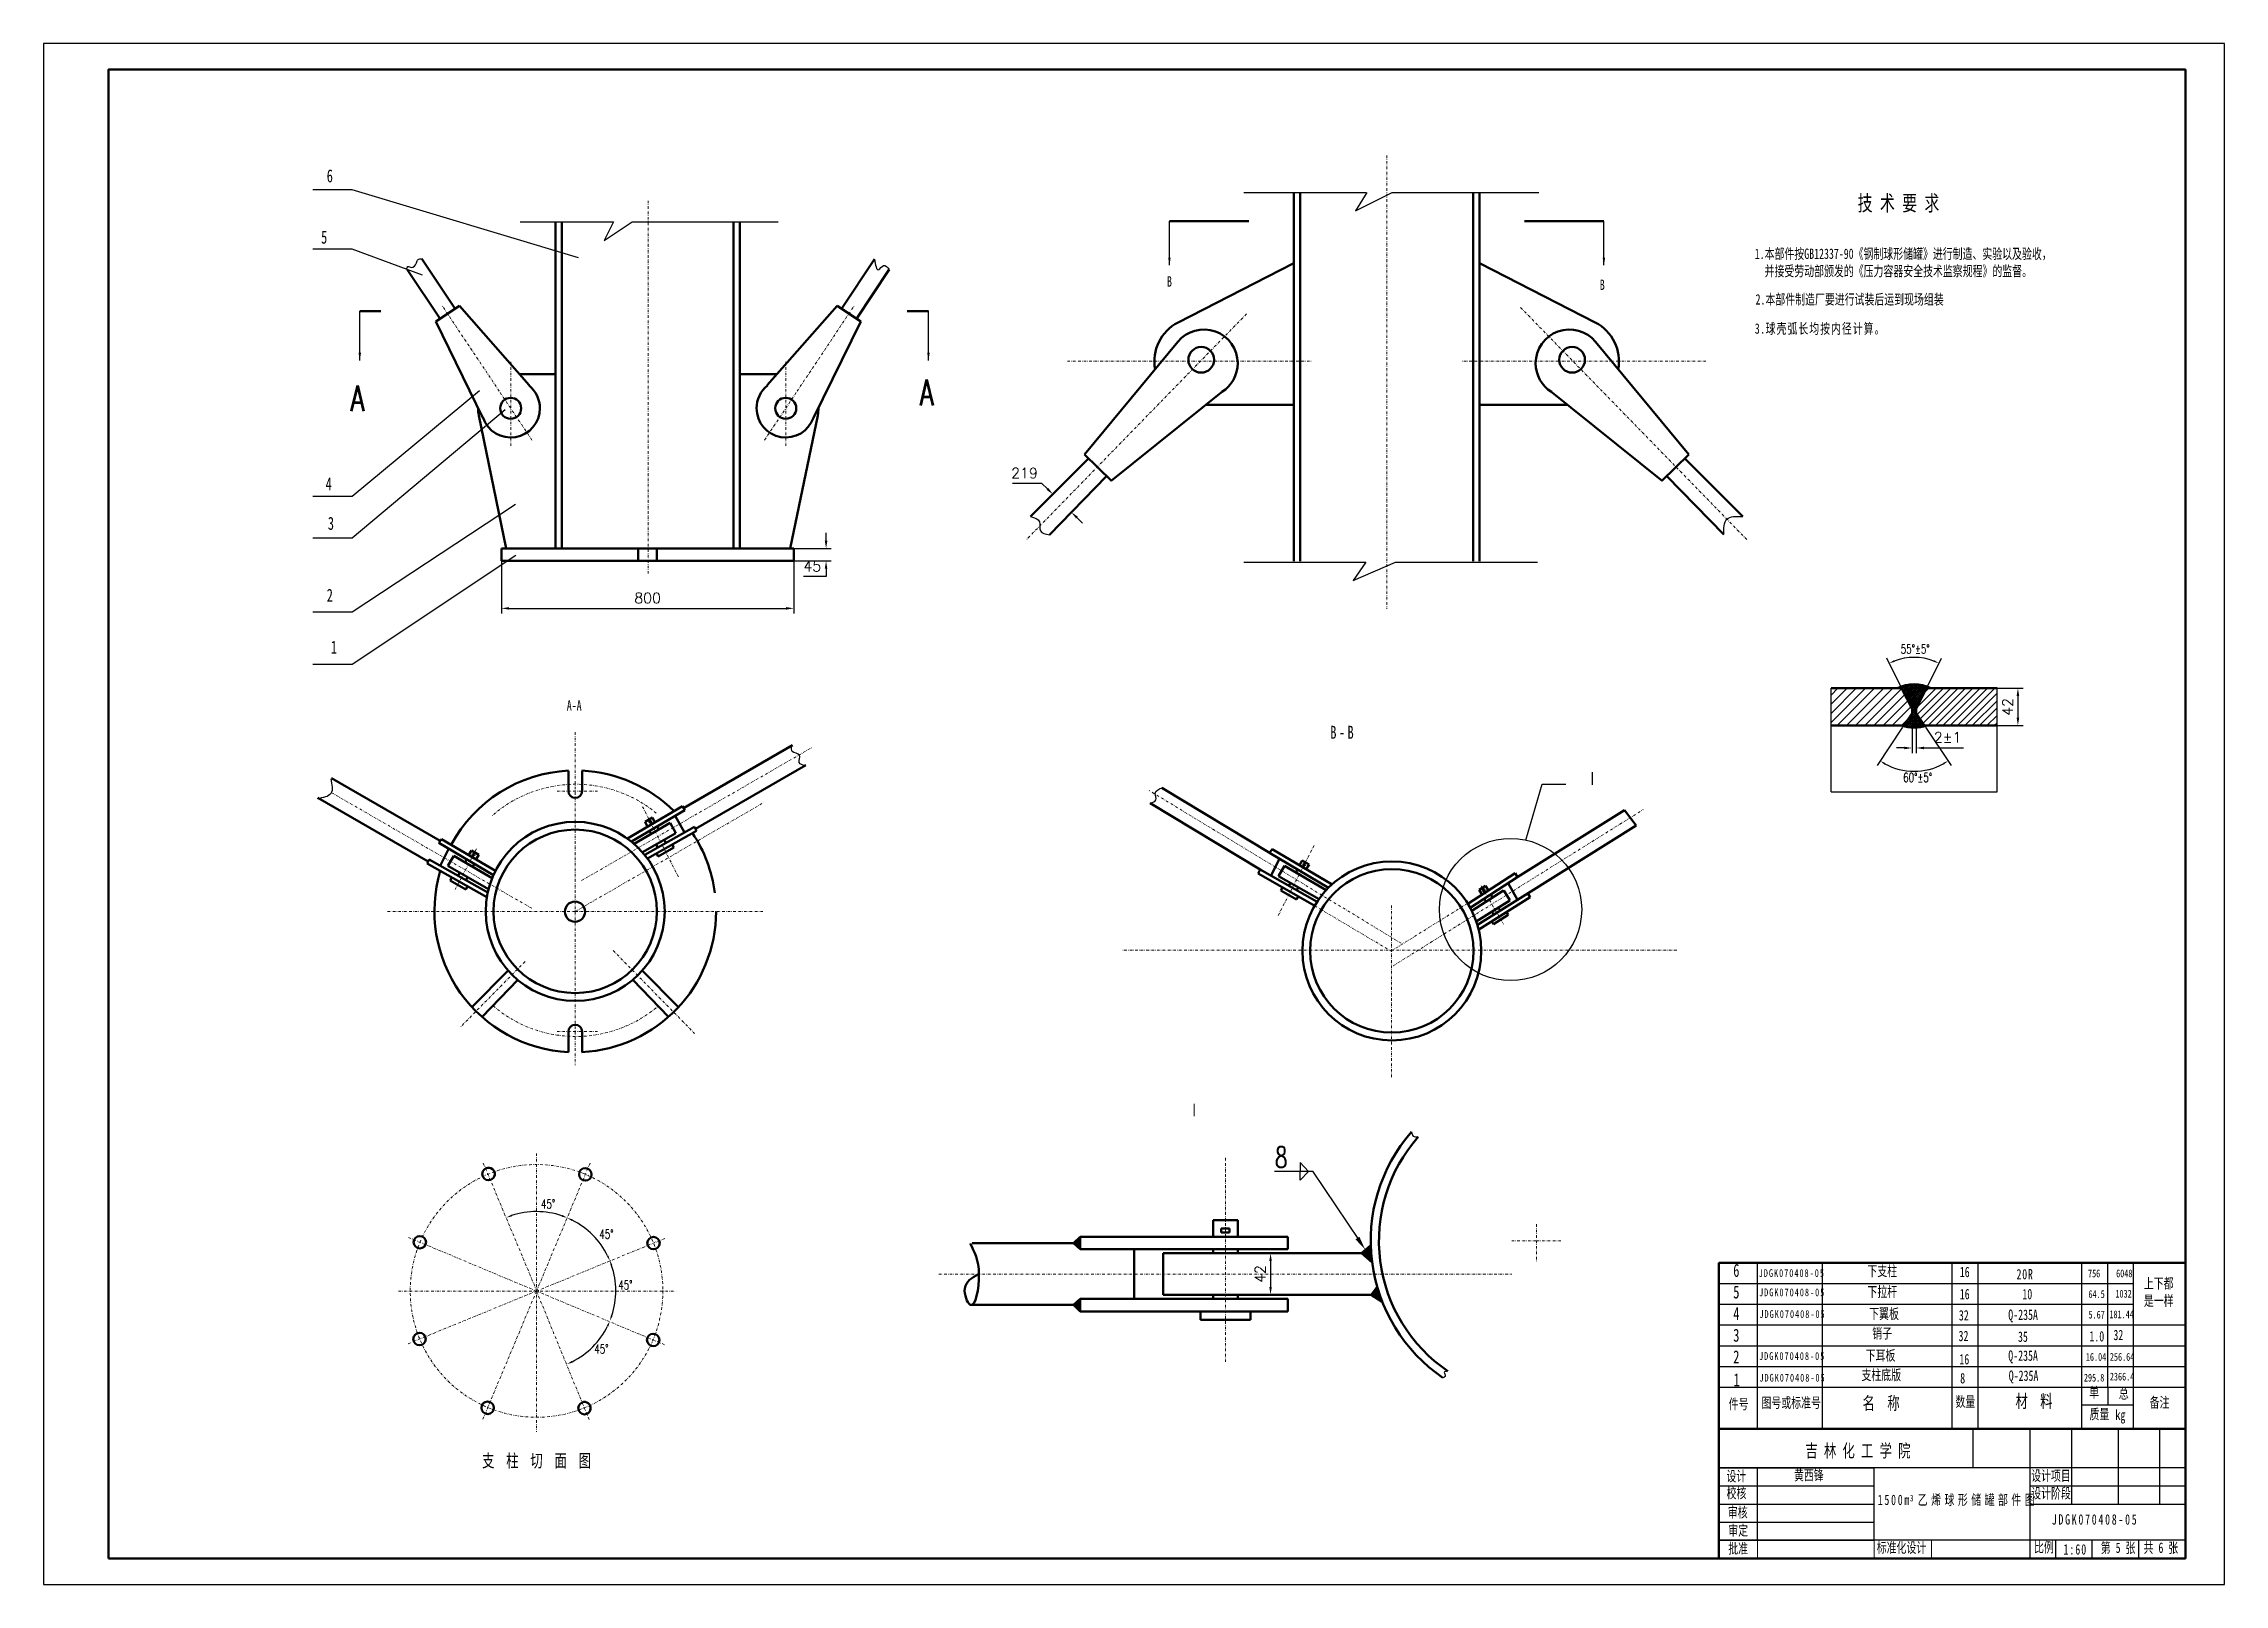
# Model space of a CAD drawing. Header units: inches. Extents: x 0 to 841, y 0 to 594.
import ezdxf
from ezdxf.enums import TextEntityAlignment as Align

# ---------------------------------------------------------------- set-up
doc = ezdxf.new("R2010")
doc.units = ezdxf.units.IN
doc.header["$MEASUREMENT"] = 0
doc.linetypes.add('DASHDOTX2', pattern=[2, 1, -0.5, 0, -0.5])
doc.layers.get('0').update_dxf_attribs({"color": 180, "lineweight": 50})
doc.layers.get('DEFPOINTS').update_dxf_attribs({"color": 170})
doc.layers.add('CEN', color=90, linetype='DASHDOTX2', lineweight=18)
doc.layers.add('文字', color=7, linetype='Continuous', lineweight=18)
doc.layers.add('DIM', color=240, linetype='Continuous')
doc.layers.add('尺寸', color=7, linetype='Continuous')
doc.styles.add('HZTXT', font='txt', dxfattribs={"width": 0.75, "bigfont": 'HZTXT'})
doc.styles.get("Standard").update_dxf_attribs({"font": 'txt', "bigfont": 'gbcbig.shx'})
doc.styles.add('技术说明', font='txt.shx', dxfattribs={"width": 0.7, "height": 4, "bigfont": 'whgdtxt.shx'})
doc.dimstyles.get("Standard").update_dxf_attribs({"dimtxt": 4, "dimasz": 3, "dimexe": 2, "dimexo": 0, "dimgap": 2, "dimtad": 1, "dimtoh": 1, "dimdec": 4, "dimzin": 0, "dimdsep": 46, "dimtxsty": 'Standard', "dimcen": 0, "dimadec": 0, "dimazin": 0, "dimtfac": 1, "dimtdec": 4, "dimtofl": 0, "dimtmove": 0, "dimatfit": 3, "dimfxl": 0, "dimtolj": 1, "dimtzin": 0, "dimarcsym": 0})
pattern_1 = [(45, (-444.83552, -433.44195), (-0.176776695, 0.176776695), []), (135, (-444.83552, -433.44195), (-0.176776695, -0.176776695), [])]

msp = doc.modelspace()

# ---------------------------------------------------------------- texts
at = {"layer": '尺寸', "style": 'HZTXT', "width": 0.7}
for p in [(337.81555, 454.48961), (118.30147, 452.25437)]:
    msp.add_text('A', height=10, dxfattribs=at).set_placement(p)
for s, p in [('55%%d%%p5%%d', (721.77772, 360.59322)), ('45%%d', (194.57098, 146.63498)), ('45%%d', (217.06766, 135.01047)), ('45%%d', (224.31836, 115.43427)), ('45%%d', (215.09469, 90.74907))]:
    msp.add_text(s, height=3.5, dxfattribs=at).set_placement(p, align=Align.MIDDLE_CENTER)
msp.add_text('60%%d%%p5%%d', height=3.5, dxfattribs=at).set_placement((722.70821, 311.08978), align=Align.MIDDLE)
msp.add_text('8', height=8, dxfattribs=at).set_placement((474.88237, 164.65835), align=Align.MIDDLE_LEFT)
at = {"layer": '尺寸', "attachment_point": 1, "style": '技术说明'}
for s, insert, char_height, width in [('{\\fSimSun|b0|i0|c134|p2;6}', (109.1789, 545.53321), 5, 5.6716281), ('{\\fSimSun|b0|i0|c134|p2;技 术 要 求}', (699.5855, 535.53239), 6, 75.7461165), ('{\\fSimSun|b0|i0|c134|p2;5}', (106.9962, 521.88473), 5, 6.9680038), ('{\\fSimSun|b0|i0|c134|p2;1.本部件按GB12337-90《钢制球形储罐》进行制造、实验以及验收，\\P  并接受劳动部颁发的《压力容器安全技术监察规程》的监督。}', (659.8841, 514.99659), 4, 150.3166774), ('{\\fSimSun|b0|i0|c134|p2;B}', (433.23274, 504.3172), 4, 17.923207), ('{\\fSimSun|b0|i0|c134|p2;B}', (600.1256, 503.04423), 4, 17.923207), ('{\\fSimSun|b0|i0|c134|p2;2.本部件制造厂要进行试装后运到现场组装}', (660.19858, 497.41657), 4, 115.9680917), ('{\\fSimSun|b0|i0|c134|p2;\\T1.1;3.球壳弧长均按内径计算。}', (659.90199, 486.15358), 4, 80.376863), ('{\\fSimSun|b0|i0|c134|p2;4}', (108.7654, 426.7807), 5, 7.1858109), ('{\\fSimSun|b0|i0|c134|p2;3}', (109.60961, 411.56121), 5, 6.3692429), ('{\\fSimSun|b0|i0|c134|p2;2}', (109.17871, 383.82558), 5, 8.0404309), ('{\\fSimSun|b0|i0|c134|p2;1}', (110.7966, 363.83714), 5, 4.8774227), ('{\\fSimSun|b0|i0|c134|p2;A-A}', (201.75895, 340.8726), 4, 45.504549), ('{\\fSimSun|b0|i0|c134|p2;\\T1.4;B-B}', (496.18441, 330.99694), 5, 49.9162812), ('{\\fSimSun|b0|i0|c134|p2;Ⅰ}', (594.84649, 313.2189), 5, 14.1197731), ('{\\fSimSun|b0|i0|c134|p2;Ⅰ}', (441.3152, 185.37845), 5, 14.1197731), ('{\\fSimSun|b0|i0|c134|p2;6\\P5\\P4\\P3\\P2}', (651.5918, 123.56084), 5, 11.9467052), ('{\\fSimSun|b0|i0|c134|p2;\\T1.25;JDGK070408-05}', (661.42769, 121.52027), 3, 42.8769479), ('{\\fSimSun|b0|i0|c134|p2;下支柱}', (703.34427, 122.83059), 4, 11.8455556), ('{\\fSimSun|b0|i0|c134|p2;16}', (738.96191, 122.4485), 4, 4.58715), ('{\\fSimSun|b0|i0|c134|p2;\\T1.15;20R}', (760.83892, 121.59183), 4, 11.5319157), ('{\\fSimSun|b0|i0|c134|p2;上下都是一样}', (809.94775, 118.05064), 4, 12.08), ('{\\fSimSun|b0|i0|c134|p2;\\T1.25;JDGK070408-05}', (661.55839, 114.07653), 3, 42.8769479), ('{\\fSimSun|b0|i0|c134|p2;下拉杆}', (703.34675, 114.79597), 4, 12.3744444), ('{\\fSimSun|b0|i0|c134|p2;16}', (738.96191, 113.91609), 4, 4.58715), ('{\\fSimSun|b0|i0|c134|p2;10}', (763.09236, 113.922), 4, 9.9396636), ('{\\fSimSun|b0|i0|c134|p2;\\T1.25;JDGK070408-05}', (661.68909, 105.71865), 3, 42.8769479), ('{\\fSimSun|b0|i0|c134|p2;下翼板}', (704.03475, 106.34323), 4, 16.0435088), ('{\\fSimSun|b0|i0|c134|p2;32}', (738.59666, 105.73502), 4, 5.0007018), ('{\\fSimSun|b0|i0|c134|p2;Q-235A}', (757.65263, 105.96017), 4, 15.8286748), ('{\\fSimSun|b0|i0|c134|p2;销子}', (705.19813, 98.80812), 4, 10.8523094), ('{\\fSimSun|b0|i0|c134|p2;32}', (738.47511, 97.77689), 4, 5.5472507), ('{\\fSimSun|b0|i0|c134|p2;35}', (761.39204, 97.48449), 4, 8.2981379), ('{\\fSimSun|b0|i0|c134|p2;1.0}', (788.93748, 97.63838), 4, 4.8033502), ('{\\fSimSun|b0|i0|c134|p2;32}', (798.20108, 98.15261), 4, 5.146447), ('{\\fSimSun|b0|i0|c134|p2;\\T1.25;JDGK070408-05}', (661.5584, 89.52525), 3, 42.8769479), ('{\\fSimSun|b0|i0|c134|p2;下耳板}', (702.67139, 90.27913), 4, 14.388113), ('{\\fSimSun|b0|i0|c134|p2;16}', (738.79775, 88.81111), 4, 4.58715), ('{\\fSimSun|b0|i0|c134|p2;Q-235A}', (757.65263, 90.18803), 4, 15.8286748), ('{\\fSimSun|b0|i0|c134|p2;1}', (651.73271, 81.35047), 5, 4.4794602), ('{\\fSimSun|b0|i0|c134|p2;\\T1.25;JDGK070408-05}', (661.68909, 81.16737), 3, 42.8769479), ('{\\fSimSun|b0|i0|c134|p2;支柱底版}', (701.05259, 82.75681), 4, 20.8052642), ('{\\fSimSun|b0|i0|c134|p2;8}', (739.1216, 81.48216), 4, 4.8596789), ('{\\fSimSun|b0|i0|c134|p2;Q-235A}', (757.8367, 82.46236), 4, 15.8286748), ('{\\fSimSun|b0|i0|c134|p2;\\T1.95;支柱切面图}', (169.07688, 50.18009), 5, 57.5174451), ('{\\fSimSun|b0|i0|c134|p2;吉 林 化 工 学 院}', (679.39819, 54.0447), 5, 42.8684211), ('{\\fSimSun|b0|i0|c134|p2;设计}', (648.967, 43.74406), 4, 16.8), ('{\\fSimSun|b0|i0|c134|p2;黄西锋}', (675.01803, 44.1031), 4, 14.0617695), ('{\\fSimSun|b0|i0|c134|p2;设计项目}', (766.48385, 43.91452), 4, 15.7666667), ('{\\fSimSun|b0|i0|c134|p2;校核}', (649.02675, 37.19254), 4, 16.8), ('\\T1.35;{\\fSimSun|b0|i0|c134|p2;1500m 乙烯球形储罐部件图}', (707.32485, 34.59095), 4, 63.1673943), ('{\\fSimSun|b0|i0|c134|p2;3}', (719.73331, 34.49538), 2.5, 3.7803171), ('{\\fSimSun|b0|i0|c134|p2;设计阶段}', (766.50691, 37.13031), 4, 25.2622222), ('{\\fSimSun|b0|i0|c134|p2;审核}', (649.50182, 29.79886), 4, 10.2606452), ('{\\fSimSun|b0|i0|c134|p2;\\T1.35;JDGK070408-05}', (774.42488, 27.04275), 4, 42.8769479), ('{\\fSimSun|b0|i0|c134|p2;审定}', (649.66928, 22.80662), 4, 10.2613333), ('{\\fSimSun|b0|i0|c134|p2;\\T1.2;1:60}', (778.94258, 15.48776), 4, 16.3413038), ('{\\fSimSun|b0|i0|c134|p2;第 5 张}', (793.33545, 16.10094), 4, 17.2604444), ('{\\fSimSun|b0|i0|c134|p2;共 6 张}', (809.84259, 16.13688), 4, 16.9272727)]:
    msp.add_mtext(s, dxfattribs=dict(at, insert=insert, char_height=char_height, width=width))
at = {"layer": '尺寸', "insert": (767.59655, 16.326), "char_height": 4, "attachment_point": 1, "style": '技术说明'}
msp.add_mtext('{\\fSimSun|b0|i0|c134|p2;比例}', dxfattribs=at)
at = {"layer": '文字', "attachment_point": 1, "style": '技术说明'}
for s, insert, char_height, width in [('{\\fSimSun|b0|i0|c134|p2;756}', (788.41106, 121.3893), 3, 4.9260436), ('{\\fSimSun|b0|i0|c134|p2;6048}', (799.25946, 121.39716), 3, 6.612375), ('{\\fSimSun|b0|i0|c134|p2;64.5}', (788.58466, 113.40875), 3, 6.9774713), ('{\\fSimSun|b0|i0|c134|p2;1032}', (798.96801, 113.54709), 3, 6.6453503), ('{\\fSimSun|b0|i0|c134|p2;5.67}', (788.58722, 105.49783), 3, 9.9705747), ('{\\fSimSun|b0|i0|c134|p2;181.44}', (796.6608, 105.61076), 3, 21.0186667), ('{\\fSimSun|b0|i0|c134|p2;16.04}', (787.5746, 89.20607), 3, 12.7057778), ('{\\fSimSun|b0|i0|c134|p2;256.64}', (796.83607, 89.20607), 3, 13.9004444), ('{\\fSimSun|b0|i0|c134|p2;295.8}', (786.82391, 81.19425), 3, 13.6826667), ('{\\fSimSun|b0|i0|c134|p2;单}', (788.8421, 76.03479), 4, 24.0112281), ('{\\fSimSun|b0|i0|c134|p2;2366.4}', (796.82868, 81.60741), 3, 14.1617778), ('{\\fSimSun|b0|i0|c134|p2;总}', (800.28847, 75.62254), 4, 24.0112281), ('{\\fSimSun|b0|i0|c134|p2;件号}', (649.84308, 71.54054), 4, 16.8), ('{\\fSimSun|b0|i0|c134|p2;图号或标准号}', (662.48927, 72.06607), 4, 24.0112281), ('{\\fSimSun|b0|i0|c134|p2;名  称}', (701.47017, 72.34624), 5, 16.8), ('{\\fSimSun|b0|i0|c134|p2;数量}', (737.27748, 72.4589), 4, 16.8), ('{\\fSimSun|b0|i0|c134|p2;材  料}', (760.4328, 73.12988), 5, 24.0112281), ('{\\fSimSun|b0|i0|c134|p2;质量}', (788.97902, 67.62388), 4, 24.0112281), ('{\\fArial|b0|i0|c0|p32;k\\fSimSun|b0|i0|c134|p2;g}', (798.98459, 67.30656), 4, 24.0112281), ('{\\fSimSun|b0|i0|c134|p2;备注}', (812.19167, 72.16179), 4, 24.0112281), ('{\\fSimSun|b0|i0|c134|p2;批准}', (649.65547, 15.82753), 4, 13.2834409), ('{\\fSimSun|b0|i0|c134|p2;标准化设计}', (706.92752, 16.20423), 4, 21.3226667)]:
    msp.add_mtext(s, dxfattribs=dict(at, insert=insert, char_height=char_height, width=width))

# ---------------------------------------------------------------- blocks, each defined once
blk = doc.blocks.new('*X1')
at = {"color": 0}
for p, q in [((905.37, 313.39), (906.66, 314.67)), ((905.85, 312.98), (905.37, 313.46)), ((905.47, 313.31), (907, 314.84)), ((907, 312.01), (905.47, 313.54)), ((905.56, 313.23), (907, 314.66)), ((907, 312.19), (905.56, 313.63)), ((907, 312.36), (905.65, 313.72)), ((905.66, 313.15), (907, 314.49)), ((907, 312.54), (905.74, 313.8)), ((905.75, 313.06), (907, 314.31)), ((907, 312.72), (905.83, 313.89)), ((905.85, 312.98), (907, 314.13)), ((907, 312.89), (905.92, 313.97)), ((905.94, 312.9), (907, 313.96)), ((907, 313.07), (906.01, 314.06)), ((906.04, 312.82), (907, 313.78)), ((907, 313.25), (906.1, 314.15)), ((906.14, 312.74), (907, 313.6)), ((907, 313.42), (906.19, 314.23)), ((906.23, 312.66), (907, 313.43)), ((907, 313.6), (906.28, 314.32)), ((906.33, 312.58), (907, 313.25)), ((907, 313.78), (906.37, 314.4)), ((906.42, 312.49), (907, 313.07)), ((907, 313.95), (906.46, 314.49)), ((906.52, 312.41), (907, 312.9)), ((907, 314.13), (906.55, 314.58)), ((906.61, 312.33), (907, 312.72)), ((907, 314.31), (906.64, 314.66)), ((906.71, 312.25), (907, 312.54)), ((907, 314.48), (906.74, 314.75)), ((906.8, 312.17), (907, 312.37)), ((907, 314.66), (906.83, 314.83)), ((906.9, 312.09), (907, 312.19)), ((907, 314.84), (906.92, 314.92)), ((906.99, 312.01), (907, 312.01))]:
    blk.add_line(p, q, dxfattribs=at)
blk = doc.blocks.new('*X2')
at = {"color": 0}
for p, q in [((761.4, 400.8), (770.6, 410)), ((761.5, 397.3), (774.2, 410)), ((762.9, 395.2), (777.7, 410)), ((764.3, 393.1), (781.2, 410)), ((764.9, 407.8), (767.1, 410)), ((766.8, 392), (784.8, 410)), ((770.3, 392), (788.3, 410)), ((773.8, 392), (791.8, 410)), ((777.4, 392), (795.4, 410)), ((780.9, 392), (798.9, 410)), ((784.4, 392), (800, 407.6)), ((788, 392), (800, 404)), ((791.5, 392), (800, 400.5)), ((795.1, 392), (800, 396.9)), ((798.6, 392), (800, 393.4))]:
    blk.add_line(p, q, dxfattribs=at)
blk = doc.blocks.new('*D3')
at = {"layer": 'DEFPOINTS', "color": 0}
for p in [(720.54, 335.89), (722.14, 335.89), (722.14, 322.45)]:
    blk.add_point(p, dxfattribs=at)
at = {"layer": '尺寸', "color": 0, "lineweight": -2}
for p, q in [((720.54, 335.89), (720.54, 320.45)), ((722.14, 335.89), (722.14, 320.45)), ((717.54, 322.45), (714.54, 322.45)), ((725.14, 322.45), (740.39, 322.45))]:
    blk.add_line(p, q, dxfattribs=at)
at = {"layer": '尺寸', "color": 0}
for points in [[(717.54, 322.95), (717.54, 321.95), (720.54, 322.45)], [(725.14, 322.95), (725.14, 321.95), (722.14, 322.45)]]:
    blk.add_solid(points, dxfattribs=at)
at = {"layer": '尺寸', "color": 0, "insert": (734.26, 326.56), "char_height": 4, "attachment_point": 5}
blk.add_mtext('\\A1;2±1', dxfattribs=at)
blk = doc.blocks.new('*D4')
at = {"layer": 'DEFPOINTS', "color": 0}
for p in [(176.53, 394.54), (289.33, 394.54), (289.33, 376.28)]:
    blk.add_point(p, dxfattribs=at)
at = {"layer": '尺寸', "color": 0, "lineweight": -2}
for p, q in [((176.53, 394.54), (176.53, 374.28)), ((289.33, 394.54), (289.33, 374.28)), ((179.53, 376.28), (286.33, 376.28))]:
    blk.add_line(p, q, dxfattribs=at)
at = {"layer": '尺寸', "color": 0}
for points in [[(179.53, 376.78), (179.53, 375.78), (176.53, 376.28)], [(286.33, 376.78), (286.33, 375.78), (289.33, 376.28)]]:
    blk.add_solid(points, dxfattribs=at)
at = {"layer": '尺寸', "color": 0, "insert": (232.93, 380.28), "char_height": 4, "attachment_point": 5}
blk.add_mtext('\\A1;800', dxfattribs=at)
blk = doc.blocks.new('*D5')
at = {"layer": 'DEFPOINTS', "color": 0}
for p in [(753.34, 345.49), (753.34, 331.09), (761.38, 331.09)]:
    blk.add_point(p, dxfattribs=at)
at = {"layer": '尺寸', "color": 0, "lineweight": -2}
for p, q in [((753.34, 345.49), (763.38, 345.49)), ((761.38, 342.49), (761.38, 334.09)), ((753.34, 331.09), (763.38, 331.09))]:
    blk.add_line(p, q, dxfattribs=at)
at = {"layer": '尺寸', "color": 0}
for points in [[(760.88, 342.49), (761.88, 342.49), (761.38, 345.49)], [(760.88, 334.09), (761.88, 334.09), (761.38, 331.09)]]:
    blk.add_solid(points, dxfattribs=at)
at = {"layer": '尺寸', "color": 0, "insert": (757.38, 338.29), "char_height": 4, "attachment_point": 5, "rotation": 90}
blk.add_mtext('\\A1;42', dxfattribs=at)
blk = doc.blocks.new('*D6')
at = {"layer": 'DEFPOINTS', "color": 0}
for p in [(470.01, 127.64), (470.01, 111.64), (473.16, 111.64)]:
    blk.add_point(p, dxfattribs=at)
at = {"layer": '尺寸', "color": 0, "lineweight": -2}
for p, q in [((470.01, 127.64), (475.16, 127.64)), ((473.16, 124.64), (473.16, 114.64)), ((470.01, 111.64), (475.16, 111.64))]:
    blk.add_line(p, q, dxfattribs=at)
at = {"layer": '尺寸', "color": 0}
for points in [[(472.66, 124.64), (473.66, 124.64), (473.16, 127.64)], [(472.66, 114.64), (473.66, 114.64), (473.16, 111.64)]]:
    blk.add_solid(points, dxfattribs=at)
at = {"layer": '尺寸', "color": 0, "insert": (469.16, 119.64), "char_height": 4, "attachment_point": 5, "rotation": 90}
blk.add_mtext('\\A1;42', dxfattribs=at)
blk = doc.blocks.new('*D7')
at = {"layer": 'DEFPOINTS', "color": 0}
for p in [(289.33, 399.34), (289.33, 394.54), (301.75, 394.54)]:
    blk.add_point(p, dxfattribs=at)
at = {"layer": '尺寸', "color": 0, "lineweight": -2}
for p, q in [((301.75, 402.34), (301.75, 405.34)), ((289.33, 399.34), (303.75, 399.34)), ((289.33, 394.54), (303.75, 394.54)), ((301.75, 388.54), (293.08, 388.54)), ((301.75, 391.54), (301.75, 388.54))]:
    blk.add_line(p, q, dxfattribs=at)
at = {"layer": '尺寸', "color": 0}
for points in [[(301.25, 402.34), (302.25, 402.34), (301.75, 399.34)], [(301.25, 391.54), (302.25, 391.54), (301.75, 394.54)]]:
    blk.add_solid(points, dxfattribs=at)
at = {"layer": '尺寸', "color": 0, "insert": (296.41, 392.54), "char_height": 4, "attachment_point": 5}
blk.add_mtext('\\A1;45', dxfattribs=at)
blk = doc.blocks.new('*D8')
at = {"layer": 'DEFPOINTS', "color": 0}
for p in [(391.78, 422.86), (389.25, 420.26), (398.87, 415.96)]:
    blk.add_point(p, dxfattribs=at)
at = {"layer": '尺寸', "color": 0, "lineweight": -2}
for p, q in [((384.94, 424.44), (373.61, 424.44)), ((387.1, 422.35), (384.94, 424.44)), ((391.78, 422.86), (387.85, 418.82)), ((398.87, 415.96), (394.95, 411.92)), ((398.49, 411.26), (400.64, 409.17))]:
    blk.add_line(p, q, dxfattribs=at)
at = {"layer": '尺寸', "color": 0}
for points in [[(387.44, 422.71), (386.75, 421.99), (389.25, 420.26)], [(398.84, 411.62), (398.14, 410.91), (396.34, 413.36)]]:
    blk.add_solid(points, dxfattribs=at)
at = {"layer": '尺寸', "color": 0, "insert": (378.28, 428.44), "char_height": 4, "attachment_point": 5}
blk.add_mtext('\\A1;219', dxfattribs=at)

# ---------------------------------------------------------------- dimensions: what is measured, and where the dimension line sits
at = {"layer": '尺寸'}
dim = msp.add_aligned_dim(p1=(398.87454, 415.95947), p2=(391.77781, 422.86075), distance=3.63183, text='219', dimstyle='Standard', dxfattribs=at)
dim.commit()
dim.dimension.update_dxf_attribs({"geometry": '*D8', "text_midpoint": (378.2777, 428.44004)})
dim = msp.add_linear_dim(base=(301.74753, 394.54316), p1=(289.32674, 399.34316), p2=(289.32674, 394.54316), angle=90, text='45', dimstyle='Standard', dxfattribs=at)
dim.commit()
dim.dimension.update_dxf_attribs({"geometry": '*D7', "text_midpoint": (296.4142, 388.54316), "dimtype": 160})
for base, p1, p2, text, picture, middle in [((289.32674, 376.28184), (176.52674, 394.54316), (289.32674, 394.54316), '800', '*D4', (232.92674, 380.28184)), ((722.14021, 322.44974), (720.54021, 335.88978), (722.14021, 335.88978), '2±1', '*D3', (734.26276, 326.56003))]:
    dim = msp.add_linear_dim(base=base, p1=p1, p2=p2, text=text, dimstyle='Standard', dxfattribs=at)
    dim.commit()
    dim.dimension.update_dxf_attribs({"geometry": picture, "text_midpoint": middle})
for base, p1, p2, picture, middle in [((761.38209, 331.08978), (753.34021, 345.48978), (753.34021, 331.08978), '*D5', (757.38209, 338.28978)), ((473.1606, 111.63709), (470.00999, 127.63709), (470.00999, 111.63709), '*D6', (469.1606, 119.63709))]:
    dim = msp.add_linear_dim(base=base, p1=p1, p2=p2, angle=90, text='42', dimstyle='Standard', dxfattribs=at)
    dim.commit()
    dim.dimension.update_dxf_attribs({"geometry": picture, "text_midpoint": middle})

# ---------------------------------------------------------------- hatches: boundary and pattern name
at = {"layer": 'DIM'}
h = msp.add_hatch(dxfattribs=at)
h.set_pattern_fill('ANSI31', color=256, scale=20, style=0)
h.paths.add_polyline_path([(689.34021, 345.48978), (689.34021, 331.08978), (717.34021, 331.08978), (720.54021, 335.88978), (720.54021, 337.48978), (716.54021, 345.48978)])
h = msp.add_hatch(dxfattribs=at)
h.set_pattern_fill('ANSI37', color=256, scale=2, style=0)
h.set_pattern_definition(pattern_1)
h.paths.add_polyline_path([(511.79078, 130.75436), (508.27718, 127.65986), (512.31646, 124.08131, -0.026165223)])
h = msp.add_hatch(dxfattribs=at)
h.set_pattern_fill('ANSI37', color=256, scale=2, style=0)
h.set_pattern_definition(pattern_1)
h.paths.add_polyline_path([(514.27588, 114.69903), (511.97768, 111.63685), (516.22961, 108.96151, -0.02368922)])

# ---------------------------------------------------------------- linework, layer by layer
for p, q in [((482.17669, 536.65765), (482.17669, 394.43486)), ((484.57669, 536.65765), (484.57669, 394.43486)), ((551.30841, 536.65765), (551.30841, 394.43486)), ((553.70841, 536.65765), (553.70841, 394.43486)), ((197.39503, 525.34316), (197.39503, 398.99976)), ((199.79503, 525.34316), (199.79503, 398.99976)), ((266.05846, 525.34316), (266.05846, 398.99976)), ((268.45846, 525.34316), (268.45846, 398.99976)), ((434.1658, 525.51452), (464.73534, 525.51452)), ((601.7193, 525.51452), (571.14976, 525.51452)), ((140.19685, 506.92002), (152.88464, 487.94491)), ((145.88273, 510.97972), (158.66597, 491.80486)), ((320.42528, 510.95907), (307.65581, 491.80486)), ((326.12493, 506.92002), (313.43714, 487.94491)), ((481.84668, 509.23298), (437.49036, 486.50149)), ((554.03843, 509.23298), (598.39474, 486.50149)), ((121.93021, 490.81609), (130.07016, 490.81609)), ((160.32674, 492.9137), (151.22387, 486.83607)), ((160.32674, 492.9137), (187.29452, 462.28533)), ((305.99504, 492.9137), (279.02726, 462.28533)), ((305.99504, 492.9137), (315.09791, 486.83607)), ((341.22605, 490.81609), (333.08609, 490.81609)), ((151.22387, 486.83607), (169.39093, 449.74514)), ((315.09791, 486.83607), (296.93085, 449.74514)), ((401.43464, 435.55272), (437.39583, 479.05949)), ((634.45046, 435.55272), (598.48927, 479.05949)), ((183.54557, 466.54316), (197.39503, 466.54316)), ((282.77621, 466.54316), (268.92675, 466.54316)), ((411.70741, 425.43341), (455.44521, 460.5325)), ((448.24007, 454.75046), (481.84668, 454.75046)), ((587.64503, 454.75046), (554.03843, 454.75046)), ((624.17769, 425.43341), (580.43989, 460.5325)), ((178.43019, 399.34316), (167.8111, 450.66876)), ((287.89159, 399.34316), (298.51068, 450.66876)), ((380.60712, 411.64482), (402.9485, 434.07667)), ((411.76546, 425.48), (401.43464, 435.55272)), ((624.11964, 425.48), (634.45046, 435.55272)), ((655.24675, 411.67618), (632.9366, 434.07667)), ((387.85043, 404.61878), (409.89865, 427.30016)), ((647.96132, 404.69423), (625.98645, 427.30016)), ((176.52674, 399.34316), (233.16089, 399.34316)), ((176.52674, 399.34316), (176.52674, 394.54316)), ((229.32674, 399.34316), (229.32674, 394.54316)), ((289.32674, 399.34316), (232.6926, 399.34316)), ((236.52674, 399.34316), (236.52674, 394.54316)), ((289.32674, 399.34316), (289.32674, 394.54316)), ((176.52674, 394.54316), (233.16089, 394.54316)), ((289.32674, 394.54316), (232.6926, 394.54316)), ((689.34021, 345.48978), (716.54021, 345.48978)), ((720.54021, 337.48978), (716.54021, 345.48978)), ((722.14021, 337.48978), (726.14021, 345.48978)), ((726.14021, 345.48978), (753.34021, 345.48978)), ((720.54021, 335.88978), (720.54021, 337.48978)), ((722.14021, 335.88978), (722.14021, 337.48978)), ((689.34021, 331.08978), (717.34021, 331.08978)), ((717.34021, 331.08978), (720.54021, 335.88978)), ((725.34021, 331.08978), (722.14021, 335.88978)), ((725.34021, 331.08978), (753.34021, 331.08978)), ((246.80467, 299.25132), (288.78169, 323.50589)), ((202.37531, 313.61081), (202.37531, 305.8367)), ((207.6436, 313.67349), (207.6436, 305.8367)), ((251.39954, 291.29279), (293.98139, 315.85804)), ((148.34822, 278.64135), (105.76637, 303.2066)), ((152.94308, 286.59989), (110.96606, 310.85445)), ((472.99036, 281.89474), (431.265, 307.15224)), ((225.1757, 287.51596), (246.32451, 299.96104)), ((226.71531, 286.34087), (247.29927, 298.52028)), ((234.77315, 295.61864), (231.96309, 293.93123)), ((235.76089, 293.74485), (234.77315, 295.61864)), ((243.52459, 296.28683), (247.12384, 289.89591)), ((246.32451, 299.96104), (247.29927, 298.52028)), ((469.09241, 275.57058), (426.7568, 301.19747)), ((568.50067, 272.73494), (609.63512, 298.42627)), ((609.63512, 298.42627), (614.21721, 292.52953)), ((153.42324, 287.30961), (152.44849, 285.86885)), ((174.23435, 275.06325), (153.42324, 287.30961)), ((227.75744, 285.46358), (241.56267, 293.53712)), ((230.95263, 282.27103), (243.82989, 289.61018)), ((231.80099, 281.26636), (251.01373, 292.08664)), ((231.96309, 293.93123), (232.89641, 292.05924)), ((232.90313, 279.83447), (251.77409, 290.52209)), ((233.6899, 290.4677), (234.28233, 289.27945)), ((237.21169, 290.99259), (236.5853, 292.18089)), ((239.30101, 287.02903), (239.95895, 285.86077)), ((243.82989, 289.61018), (241.56267, 293.53712)), ((251.77409, 290.52209), (251.01373, 292.08664)), ((572.48654, 266.46582), (614.21721, 292.52953)), ((147.97366, 277.87065), (148.73402, 279.4352)), ((170.92338, 264.87301), (147.97366, 277.87065)), ((171.27488, 266.74059), (148.73402, 279.4352)), ((173.46237, 273.43505), (152.44849, 285.86885)), ((156.22317, 283.63539), (152.91913, 277.07822)), ((155.91787, 276.95874), (158.18508, 280.88568)), ((172.96013, 272.24498), (158.18508, 280.88568)), ((162.53607, 278.34115), (163.16246, 279.52945)), ((164.97461, 282.9672), (163.8288, 281.18643)), ((164.97461, 282.9672), (167.78466, 281.27979)), ((166.05785, 277.81626), (165.46542, 276.62801)), ((167.78466, 281.27979), (166.72636, 279.48134)), ((236.8576, 284.11415), (236.20271, 285.26321)), ((236.97713, 280.58708), (236.31046, 281.76421)), ((243.01893, 284.05657), (236.97713, 280.58708)), ((243.01893, 284.05657), (242.3727, 285.19759)), ((473.78163, 283.44499), (472.80687, 282.00423)), ((495.54954, 268.54753), (472.80687, 282.00423)), ((476.58155, 279.77078), (473.27751, 273.21361)), ((496.91234, 269.83365), (473.78163, 283.44499)), ((484.34525, 277.22879), (485.33299, 279.10259)), ((485.33299, 279.10259), (488.03051, 277.56174)), ((488.03051, 277.56174), (486.93709, 275.70362)), ((171.58104, 268.03181), (155.91787, 276.95874)), ((156.72883, 271.40513), (157.37505, 272.54615)), ((156.72883, 271.40513), (162.77062, 267.93564)), ((159.82129, 273.19105), (160.44675, 274.37759)), ((163.48119, 272.64817), (162.89016, 271.46271)), ((468.33205, 274.00604), (469.09241, 275.57058)), ((490.1822, 261.63114), (468.33205, 274.00604)), ((491.13577, 263.15615), (469.09241, 275.57058)), ((476.27625, 273.09413), (478.54347, 277.02107)), ((491.86271, 264.21092), (476.27625, 273.09413)), ((494.64083, 267.60705), (478.54347, 277.02107)), ((480.17967, 269.32643), (480.80513, 270.51297)), ((482.89445, 274.47654), (483.52084, 275.66484)), ((549.28126, 262.35871), (567.46526, 274.13275)), ((550.18202, 260.81112), (568.50067, 272.73494)), ((556.10992, 269.30092), (553.56779, 267.70107)), ((556.10992, 269.30092), (557.25991, 267.52484)), ((564.82483, 270.34229), (568.40593, 263.93223)), ((567.46526, 274.13275), (568.38386, 272.66198)), ((162.77062, 267.93564), (163.4373, 269.11278)), ((477.08721, 267.54051), (477.73344, 268.68153)), ((477.08721, 267.54051), (483.12901, 264.07102)), ((483.12901, 264.07102), (483.79569, 265.24816)), ((483.83957, 268.78355), (483.24854, 267.5981)), ((550.7846, 259.6602), (562.98215, 267.51129)), ((552.51422, 255.58327), (565.41503, 263.68478)), ((552.92748, 254.32192), (572.48654, 266.46582)), ((553.42631, 252.52151), (573.31303, 264.93518)), ((553.56779, 267.70107), (554.73885, 265.89247)), ((555.53717, 264.29479), (556.25421, 263.18078)), ((558.06725, 265.9437), (558.79358, 264.81527)), ((561.6761, 259.7538), (561.00053, 260.91254)), ((563.06579, 267.56425), (565.49156, 263.73324)), ((573.31303, 264.93518), (572.39715, 266.41031)), ((559.12159, 254.48326), (558.40587, 255.62984)), ((559.22029, 258.22902), (558.48139, 259.34845)), ((564.84202, 258.10159), (559.12159, 254.48326)), ((564.84202, 258.10159), (564.14765, 259.21397)), ((165.15381, 222.59178), (179.17556, 236.60407)), ((244.86509, 222.59178), (230.84334, 236.60407)), ((169.07196, 218.7436), (182.82936, 233.01553)), ((240.94694, 218.7436), (227.18955, 233.01553)), ((202.37531, 205.23414), (202.37531, 213.10371)), ((207.6436, 205.23414), (207.6436, 213.10371)), ((450.96865, 140.43709), (460.56865, 140.43709)), ((450.96865, 134.03709), (450.96865, 140.43709)), ((454.16865, 137.23709), (454.16865, 135.63709)), ((457.36865, 137.23709), (454.16865, 137.23709)), ((454.16865, 135.63709), (457.36865, 135.63709)), ((457.36865, 135.63709), (457.36865, 137.23709)), ((460.56865, 140.43709), (460.56865, 134.03709)), ((397.10666, 131.50955), (358.14299, 131.50378)), ((399.76865, 134.03709), (397.10666, 131.50955)), ((397.10666, 131.50955), (399.76865, 129.23709)), ((479.76865, 134.03709), (399.76865, 134.03709)), ((399.76865, 134.03709), (399.76865, 129.23709)), ((399.76865, 129.23709), (455.76865, 129.23709)), ((420.56865, 129.23709), (420.56865, 110.03709)), ((508.25132, 127.63709), (431.76865, 127.63709)), ((431.76865, 127.63709), (431.76865, 119.63709)), ((450.96865, 127.63709), (450.96865, 129.23709)), ((455.76865, 129.23709), (479.76865, 129.23709)), ((460.56865, 129.23709), (460.56865, 127.63709)), ((479.76865, 129.23709), (479.76865, 134.03709)), ((508.25125, 127.68283), (512.31646, 124.08131)), ((508.25132, 127.63709), (511.79078, 130.75436)), ((431.76865, 111.63709), (431.76865, 119.63709)), ((646, 60), (646, 124)), ((646, 124), (826, 124)), ((397.10666, 107.76463), (399.76865, 110.03709)), ((399.76865, 110.03709), (455.76865, 110.03709)), ((399.76865, 105.23709), (399.76865, 110.03709)), ((511.97787, 111.63709), (431.76865, 111.63709)), ((450.96865, 110.03709), (450.96865, 111.63709)), ((455.76865, 110.03709), (479.76865, 110.03709)), ((460.56865, 111.63709), (460.56865, 110.03709)), ((479.76865, 110.03709), (479.76865, 105.23709)), ((511.97768, 111.63685), (514.27588, 114.69903)), ((516.22961, 108.96151), (511.97768, 111.63685)), ((397.10666, 107.76463), (358.14299, 107.7704)), ((399.76865, 105.23709), (397.10666, 107.76463)), ((479.76865, 105.23709), (399.76865, 105.23709)), ((446.16865, 105.23709), (446.16865, 102.03709)), ((446.16865, 102.03709), (465.36865, 102.03709)), ((465.36865, 102.03709), (465.36865, 105.23709)), ((646, 10), (646, 60)), ((646, 60), (646, 53)), ((646, 60), (826, 60)), ((646, 53), (646, 46)), ((646, 44.97864), (646, 37.97864))]:
    msp.add_line(p, q)
msp.add_lwpolyline([(25, 10), (826, 10), (826, 584), (25, 584)], close=True)
for centre, radius, start, end in [((445.15238, 471.55046), 16.8, 117.13398839, 190.58513915), ((447.45452, 470.74532), 13.05, 360, 140.42403723), ((588.43058, 470.74532), 13.05, 39.57596277, 180), ((590.73272, 471.55046), 16.8, 349.41486085, 62.86601161), ((446.43119, 472.10884), 4.95, 0, 180), ((446.43119, 472.10884), 4.95, 180, 0), ((589.45391, 472.10884), 4.95, 0, 180), ((589.45391, 472.10884), 4.95, 180, 0), ((447.45452, 470.74532), 13.05, 302.2573905, 0), ((588.43058, 470.74532), 13.05, 180, 237.7426095), ((180.12674, 453.40207), 4.05, 0, 180), ((180.12674, 453.40207), 11.25, 360, 51.10043438), ((286.19504, 453.40207), 11.25, 128.89956562, 180), ((286.19504, 453.40207), 4.05, 0, 180), ((180.73734, 453.34316), 13.2, 179.20233827, 191.68936918), ((180.12674, 453.40207), 11.25, 198.81033408, 0), ((180.12674, 453.40207), 4.05, 180, 0), ((286.19504, 453.40207), 11.25, 180, 341.18966592), ((286.19504, 453.40207), 4.05, 180, 0), ((285.58444, 453.34316), 13.2, 348.31063082, 0.79766173), ((721.34021, 333.48978), 13.6, 61.92751306, 118.07248694), ((721.34021, 345.08978), 14.8, 251.07535558, 288.92464442), ((205.00945, 259.47021), 54.3, 92.71957846, 151.8144517), ((205.00945, 259.47021), 54.3, 45.35459197, 87.28042154), ((205.00945, 305.8367), 2.63415, 180, 0), ((205.00945, 259.47021), 34.5, 0, 180), ((205.00945, 259.47021), 31.5, 0, 180), ((233.96629, 293.97601), 0.36, 7.5, 187.5), ((233.96629, 293.97601), 0.36, 187.5, 7.5), ((205.02224, 259.51438), 54.3, 7.5, 33.68772591), ((165.78146, 281.32458), 0.36, 172.5, 352.5), ((165.78146, 281.32458), 0.36, 352.5, 172.5), ((519.94163, 244.21331), 34.5, 0, 180), ((486.13985, 277.45996), 0.36, 352.5, 172.5), ((205.00945, 259.47021), 54.3, 163.34683827, 267.28042154), ((486.13985, 277.45996), 0.36, 172.5, 352.5), ((519.94163, 244.21331), 31.5, 0, 180), ((204.91962, 259.34475), 3.9, 0, 180), ((555.37396, 267.62533), 0.36, 9.94801313, 189.94801313), ((555.37396, 267.62533), 0.36, 189.94801313, 9.94801313), ((205.00945, 259.47021), 34.5, 180, 0), ((205.00945, 259.47021), 31.5, 180, 0), ((204.91962, 259.34475), 3.9, 180, 0), ((205.00945, 259.47021), 54.3, 272.71957846, 0), ((519.94163, 244.21331), 34.5, 180, 0), ((519.94163, 244.21331), 31.5, 180, 0), ((205.00945, 213.10371), 2.63415, 0, 180), ((575.76865, 132.43709), 64, 138.97174224, 235.61422085), ((575.76865, 132.43709), 60.8, 138.75159216, 235.7496542), ((171.57836, 158.20238), 2.4, 112.28272604, 292.28272604), ((171.57836, 158.20238), 2.4, 292.28272604, 112.28272604), ((208.908, 158.06259), 2.4, 67.28272604, 247.28272604), ((208.908, 158.06259), 2.4, 247.28272604, 67.28272604), ((145.08348, 131.90518), 2.4, 157.28272604, 337.28272604), ((145.08348, 131.90518), 2.4, 337.28272604, 157.28272604), ((235.2052, 131.56771), 2.4, 22.28272604, 202.28272604), ((235.2052, 131.56771), 2.4, 202.28272604, 22.28272604), ((144.94369, 94.57555), 2.4, 22.28272604, 202.28272604), ((144.94369, 94.57555), 2.4, 202.28272604, 22.28272604), ((235.06541, 94.23807), 2.4, 157.28272604, 337.28272604), ((235.06541, 94.23807), 2.4, 337.28272604, 157.28272604), ((171.24089, 68.08066), 2.4, 67.28272604, 247.28272604), ((171.24089, 68.08066), 2.4, 247.28272604, 67.28272604), ((208.57052, 67.94088), 2.4, 112.28272604, 292.28272604), ((208.57052, 67.94088), 2.4, 292.28272604, 112.28272604)]:
    msp.add_arc(centre, radius, start, end)
msp.add_spline([(357.31554, 131.46511), (360.71819, 119.63709), (357.31554, 107.80907), (355.23478, 114.09829), (360.59634, 119.63709)], degree=3)
at = {"layer": 'CEN'}
for p, q in [((517.94255, 550.83536), (517.94255, 376.13991)), ((233.16089, 533.4346), (233.16089, 389.66661)), ((175.719, 460.00385), (153.72674, 492.94316)), ((290.60278, 460.00385), (312.59504, 492.94316)), ((463.88164, 489.79761), (378.93597, 402.67532)), ((569.60121, 492.26141), (656.94914, 402.67532)), ((180.12674, 471.34316), (180.12674, 438.94316)), ((286.19504, 471.34316), (286.19504, 438.94316)), ((394.8172, 471.61289), (489.112, 471.61289)), ((641.0679, 471.61289), (546.7731, 471.61289)), ((188.28552, 441.1821), (175.9622, 459.63958)), ((278.03625, 441.1821), (290.35957, 459.63958)), ((180.12674, 453.40207), (180.12674, 453.40207)), ((286.19504, 453.40207), (286.19504, 453.40207)), ((205.00945, 328.51883), (205.00945, 200.22511)), ((207.43104, 271.3268), (296.49431, 322.7475)), ((188.24542, 260.63778), (111.02933, 305.21851)), ((213.6436, 305.8367), (198.0436, 305.8367)), ((523.5316, 247.20135), (426.2985, 306.05918)), ((205.23347, 259.54219), (277.9796, 301.54219)), ((230.96892, 299.81952), (244.8709, 272.66555)), ((520.49685, 238.49188), (616.89869, 298.70156)), ((166.9508, 283.55633), (158.74987, 267.92167)), ((489.95612, 284.88948), (476.05413, 257.73551)), ((554.42652, 269.26633), (563.01169, 254.50861)), ((519.98057, 243.96302), (485.29364, 264.48708)), ((519.74569, 244.19751), (549.15319, 262.56455)), ((519.75933, 261.6795), (519.75933, 195.52279)), ((205.00945, 259.47021), (132.45674, 259.47021)), ((205.00945, 259.47021), (277.56216, 259.47021)), ((219.65559, 244.34086), (251.06221, 212.3632)), ((629.86987, 244.4688), (416.02029, 244.4688)), ((185.66622, 240.09209), (160.91424, 215.01931)), ((213.6436, 213.10371), (198.0436, 213.10371)), ((190.2063, 113.07324), (169.44932, 162.65241)), ((190.07261, 113.07324), (210.82959, 162.65241)), ((190.13945, 166.17069), (190.13945, 58.79708)), ((455.76865, 164.43709), (455.76865, 85.50517)), ((575.76865, 138.83709), (575.76865, 124.43709)), ((190.07283, 113.06979), (140.49367, 133.82677)), ((190.07428, 113.07406), (239.80945, 133.45443)), ((566.16865, 132.43709), (575.76865, 132.43709)), ((575.76865, 132.43709), (585.36865, 132.43709)), ((345.21467, 119.63709), (566.16865, 119.63709)), ((136.88494, 113.00422), (243.996, 113.00422)), ((190.0746, 113.06919), (140.33944, 92.68883)), ((190.07628, 113.07002), (169.3193, 63.49085)), ((190.07606, 113.07346), (239.65522, 92.31648)), ((190.07688, 113.07179), (210.45725, 63.33662))]:
    msp.add_line(p, q, dxfattribs=at)
msp.add_circle((190.10333, 113.14662), 48.71873, dxfattribs=at)
for centre, start, end in [((205.2225, 259.47021), 50.65651913, 131.36919083), ((205.21718, 260.23172), 229.43121773, 310.14388943)]:
    msp.add_arc(centre, 48.99151, start, end, dxfattribs=at)
at = {"layer": 'DEFPOINTS'}
for p, q in [((174.23435, 275.06325), (174.23435, 275.06325)), ((562.98215, 267.51129), (563.06579, 267.56425)), ((565.41503, 263.68478), (565.49156, 263.73324))]:
    msp.add_line(p, q, dxfattribs=at)
at = {"layer": 'DIM'}
for p, q in [((714.99054, 345.48978), (715.04676, 345.54599)), ((715.18563, 345.48978), (715.10117, 345.57424)), ((715.89274, 345.48978), (715.57512, 345.80739)), ((715.69765, 345.48978), (716.34841, 346.14054)), ((722.96009, 339.12953), (716.06473, 346.0249)), ((716.40475, 345.48978), (717.43072, 346.51574)), ((723.19579, 339.60093), (716.57071, 346.22602)), ((716.73076, 345.10868), (718.38744, 346.76536)), ((716.96646, 344.63728), (719.25874, 346.92955)), ((723.4315, 340.07234), (717.09395, 346.40989)), ((717.20217, 344.16587), (720.06627, 347.02998)), ((717.43787, 343.69447), (720.82335, 347.07995)), ((723.6672, 340.54374), (717.63549, 346.57546)), ((717.67357, 343.22306), (721.53884, 347.08833)), ((717.90927, 342.75166), (722.21897, 347.06136)), ((718.14498, 342.28025), (722.86837, 347.00365)), ((723.9029, 341.01515), (718.19658, 346.72146)), ((718.38068, 341.80885), (723.49053, 346.9187)), ((718.61638, 341.33744), (724.0882, 346.80926)), ((724.1386, 341.48655), (718.77877, 346.84639)), ((718.85208, 340.86604), (724.66353, 346.67748)), ((719.08778, 340.39463), (725.21828, 346.52513)), ((719.32349, 339.92323), (725.75391, 346.35365)), ((724.3743, 341.95796), (719.38392, 346.94834)), ((719.55919, 339.45183), (726.27159, 346.16422)), ((719.79489, 338.98042), (725.97618, 345.16171)), ((724.61001, 342.42936), (720.01437, 347.02499)), ((724.84571, 342.90077), (720.67307, 347.0734)), ((725.08141, 343.37217), (721.36383, 347.08976)), ((725.31711, 343.84358), (722.09169, 347.069)), ((725.55282, 344.31498), (722.86361, 347.00419)), ((725.78852, 344.78638), (723.68959, 346.88531)), ((726.02422, 345.25779), (724.58498, 346.69703)), ((726.49934, 345.48978), (725.57569, 346.41343)), ((726.30425, 345.48978), (726.7723, 345.95783)), ((727.20645, 345.48978), (726.71251, 345.98371)), ((727.01135, 345.48978), (727.25688, 345.73531)), ((727.71846, 345.48978), (727.72602, 345.49734)), ((722.72439, 338.65813), (717.18769, 344.19482)), ((722.48869, 338.18672), (717.8948, 342.78061)), ((722.25298, 337.71532), (718.6019, 341.3664)), ((722.14021, 337.12098), (719.30901, 339.95218)), ((719.72687, 334.66976), (722.14021, 337.0831)), ((722.14021, 336.41387), (720.01612, 338.53797)), ((720.03059, 338.50902), (725.26907, 343.7475)), ((720.2663, 338.03761), (724.56197, 342.33328)), ((720.502, 337.56621), (723.85486, 340.91907)), ((720.54021, 336.89732), (723.14775, 339.50486)), ((720.54021, 336.19021), (722.44065, 338.09064)), ((722.50623, 335.34075), (720.54021, 337.30677)), ((723.92045, 333.21943), (720.54021, 336.59966)), ((716.77552, 331.0113), (716.85399, 331.08978)), ((717.0101, 330.93739), (716.85771, 331.08978)), ((717.31811, 330.84679), (722.22857, 335.75724)), ((717.9778, 330.67679), (717.43005, 331.22454)), ((718.86316, 330.49854), (717.7129, 331.6488)), ((717.8787, 330.70027), (722.51141, 335.33298)), ((719.68633, 330.38248), (717.99574, 332.07307)), ((720.45993, 330.31598), (718.27858, 332.49733)), ((718.31265, 332.54844), (722.14021, 336.376)), ((718.45856, 330.57302), (722.79425, 334.90872)), ((721.19251, 330.29051), (718.56143, 332.92159)), ((721.89013, 330.3), (718.84427, 333.34586)), ((719.05925, 330.4666), (723.0771, 334.48445)), ((722.55733, 330.33991), (719.12711, 333.77012)), ((723.19756, 330.40678), (719.40995, 334.19439)), ((719.68264, 330.38289), (723.35994, 334.06019)), ((723.81354, 330.49791), (719.6928, 334.61865)), ((724.40745, 330.6111), (719.97564, 335.04291)), ((724.98106, 330.7446), (720.25848, 335.46718)), ((720.33108, 330.32422), (723.64278, 333.63592)), ((725.53583, 330.89693), (720.54132, 335.89144)), ((721.00748, 330.29352), (723.92563, 333.21166)), ((721.71561, 330.29454), (724.20847, 332.7874)), ((722.46041, 330.33223), (724.49131, 332.36313)), ((723.24862, 330.41333), (724.77415, 331.93887)), ((724.08983, 330.54744), (725.057, 331.5146)), ((724.99854, 330.74904), (725.33928, 331.08978)), ((725.99864, 331.04203), (726.04638, 331.08978)), ((726.07297, 331.0669), (726.0501, 331.08978)), ((571.65407, 286.93562), (577.94294, 308.55409)), ((577.94294, 308.55409), (587.04207, 308.55409))]:
    msp.add_line(p, q, dxfattribs=at)
msp.add_circle((565.73519, 260.17), 27.41225, dxfattribs=at)
at = {"layer": '尺寸'}
for p, q in [((118.97185, 537.6163), (103.79214, 537.6163)), ((206.2578, 511.35788), (118.97185, 537.6163)), ((462.861, 536.65765), (509.87029, 536.65765)), ((505.89413, 529.59368), (520.0316, 536.65765)), ((510.31209, 536.65765), (505.89413, 529.59368)), ((520.0316, 536.65765), (576.58148, 536.65765)), ((183.72674, 525.34316), (219.72674, 525.34316)), ((216.12674, 518.14316), (226.92674, 525.34316)), ((219.72674, 525.34316), (216.12674, 518.14316)), ((226.92674, 525.34316), (283.32674, 525.34316)), ((118.97185, 514.7283), (103.79214, 514.7283)), ((146.07044, 504.76416), (118.97185, 514.7283)), ((168.09263, 460.16188), (118.97185, 419.34218)), ((178.0169, 452.87281), (118.97185, 403.36459)), ((118.97185, 419.34218), (103.79214, 419.34218)), ((181.96117, 416.36912), (118.97185, 374.7887)), ((118.97185, 403.36459), (103.79214, 403.36459)), ((182.14993, 396.6467), (118.97185, 354.63961)), ((462.861, 394.0538), (509.87029, 394.0538)), ((505.01053, 386.98983), (521.35699, 394.0538)), ((509.87029, 394.0538), (505.01053, 386.98983)), ((521.35699, 394.0538), (576.13968, 394.0538)), ((118.97185, 374.7887), (103.79214, 374.7887)), ((118.97185, 354.63961), (103.79214, 354.63961)), ((716.2048, 346.1606), (710.7669, 357.03641)), ((726.47562, 346.1606), (731.91353, 357.03641)), ((689.34021, 305.48978), (689.34021, 345.48978)), ((753.34021, 305.48978), (753.34021, 345.48978)), ((716.92419, 330.46574), (707.05114, 315.65616)), ((725.75624, 330.46574), (735.62929, 315.65616)), ((689.34021, 305.48978), (753.34021, 305.48978)), ((484.54243, 162.58412), (484.54243, 159.23558)), ((487.80015, 159.23558), (484.54243, 162.58412)), ((474.74534, 159.25835), (480.14534, 159.25835)), ((480.14534, 159.25835), (489.42109, 159.25835)), ((487.80015, 159.23558), (484.54243, 155.88704)), ((484.54243, 155.88704), (484.54243, 159.23558)), ((507.4983, 132.52212), (489.42109, 159.25835)), ((661, 60), (661, 124)), ((686, 60), (686, 124)), ((736, 60), (736, 124)), ((746, 60), (746, 124)), ((786, 60), (786, 124)), ((796, 76), (796, 124)), ((806, 60), (806, 124)), ((646, 116), (806, 116)), ((646, 108), (806, 108)), ((646, 100), (826, 100)), ((646, 92), (826, 92)), ((646, 84), (826, 84)), ((646, 76), (826, 76)), ((796, 76), (796, 69.17406)), ((786, 69.17406), (806, 69.17406)), ((646, 60), (826, 60)), ((744, 60), (744, 45)), ((766, 60), (766, 10)), ((782, 60), (782, 30.95729)), ((800, 60), (800, 30.95729)), ((816, 60), (816, 30.95729)), ((646, 45), (826, 45)), ((646, 44.97864), (706, 44.97864)), ((661, 17), (661, 45)), ((706, 17), (706, 45)), ((646, 37.97864), (706, 37.97864)), ((766, 37.97864), (826, 37.97864)), ((646, 30.95729), (706, 30.95729)), ((766, 30.95729), (826, 30.95729)), ((646, 23.93593), (706, 23.93593)), ((826, 17), (646, 17)), ((646, 17), (661, 17)), ((661, 17), (706, 17)), ((776, 10), (776, 17)), ((790, 10), (790, 17)), ((808, 10), (808, 17))]:
    msp.add_line(p, q, dxfattribs=at)
msp.add_lwpolyline([(0, 0), (841, 0), (841, 594), (0, 594)], close=True, dxfattribs=at)
for centre, radius, start, end in [((721.34021, 335.88978), 21.48265, 69.19825325, 110.80174675), ((721.34021, 337.08978), 23.6, 241.55578506, 298.44421494), ((190.07194, 113.07164), 30.64053, 71.32262095, 108.24283113), ((190.07268, 113.07341), 30.61493, 26.32600025, 63.23945183), ((190.02989, 113.17671), 30.61493, 341.76054817, 18.67399975), ((190.02811, 113.17744), 30.64053, 296.75716887, 333.67737905)]:
    msp.add_arc(centre, radius, start, end, dxfattribs=at)
for points in [[(139.99651, 507.21075), (140.47142, 508.03333), (141.7827, 507.7388), (143.76654, 509.4381), (144.47506, 510.78337), (145.79196, 511.0859)], [(320.42528, 510.95907), (322.08441, 506.88729), (323.88275, 508.41927), (326.12493, 506.92002)], [(380.60712, 411.64482), (384.02732, 409.67017), (384.4327, 406.1128), (387.85043, 404.61878)], [(647.96132, 404.69423), (649.16006, 410.66399), (655.24675, 411.67618)], [(293.75737, 315.54201), (291.40041, 316.9028), (291.4927, 319.67313), (288.71885, 321.1215), (288.55768, 323.18986)], [(110.74204, 310.53842), (110.80531, 304.90248), (105.54235, 302.89058)], [(426.7568, 301.19747), (428.9459, 302.46135), (428.69571, 304.89391), (431.265, 307.15224)], [(527.48795, 174.44869), (528.18235, 172.81974), (530.05568, 172.52405)]]:
    msp.add_spline(points, degree=3, dxfattribs=at)
at = {"layer": '尺寸', "end_tangent": (0.601217521, 0.79908541)}
msp.add_spline([(541.54981, 82.18064), (540.13328, 81.65749), (540.54573, 80.42099), (539.62387, 79.62085)], degree=3, dxfattribs=at)
at = {"layer": '尺寸'}
for points in [[(713.85557, 355.6424), (713.56636, 356.30176), (711.73288, 355.10445)], [(729.11407, 356.30176), (728.82486, 355.6424), (730.94755, 355.10445)], [(709.91369, 316.03038), (710.28524, 316.6471), (708.24929, 317.45339)], [(732.39519, 316.6471), (732.76674, 316.03038), (734.43114, 317.45339)], [(180.60475, 141.8344), (180.3554, 142.50984), (178.45375, 141.42406)], [(200.01147, 142.4353), (199.757, 141.76177), (201.90483, 141.33513)], [(203.70679, 140.0824), (204.0081, 140.73632), (201.89568, 141.31328)], [(217.84049, 126.79862), (217.1843, 126.50228), (218.40141, 124.68189)], [(507.41041, 134.03217), (505.91566, 133.02932), (509.6716, 129.04649)], [(219.36989, 123.10632), (218.69635, 122.85187), (218.26977, 124.99972)], [(217.81967, 99.4425), (217.16347, 99.73882), (218.38053, 101.55925)], [(218.7689, 103.71925), (219.44435, 103.46991), (218.35862, 101.56823)], [(203.67215, 86.14478), (203.97343, 85.49085), (201.861, 84.91395)]]:
    msp.add_solid(points, dxfattribs=at)
at = {"layer": '文字'}
for p, q in [((661, 17), (661, 10)), ((706, 17), (706, 10)), ((727.9881, 17), (727.9881, 10))]:
    msp.add_line(p, q, dxfattribs=at)

# ---------------------------------------------------------------- block references
at = {"layer": 'DIM'}
for name, p, xscale, yscale, zscale in [('*X2', (113.34021, 17.48978), 0.8000000000001819, 0.8000000000000114, 0.8), ('*X1', (-1051.43135, -369.96291), 1.600000000000364, 1.600000000000023, 1.6)]:
    msp.add_blockref(name, p, dxfattribs=dict(at, xscale=xscale, yscale=yscale, zscale=zscale))
at = {"layer": 'DIM', "xscale": -1.600000000000364, "yscale": 1.600000000000023, "zscale": 1.6, "rotation": 180}
msp.add_blockref('*X1', (-1051.43135, 609.23709), dxfattribs=at)

msp.set_redraw_order([(e.dxf.handle, doc.entitydb.next_handle()) for e in msp.query("TEXT MTEXT ATTDEF DIMENSION ARC_DIMENSION")])  # texts and dimensions are drawn at this point

# ---------------------------------------------------------------- leaders
at = {"layer": '尺寸'}
for points in [[(434.1658, 508.53744), (434.1658, 525.51452)], [(601.7193, 508.53744), (601.7193, 525.51452)], [(121.93021, 471.8449), (121.93021, 490.81609)], [(341.22605, 471.8449), (341.22605, 490.81609)]]:
    msp.add_leader(points, dimstyle='Standard', dxfattribs=at)

doc.saveas('drawing.dxf')
